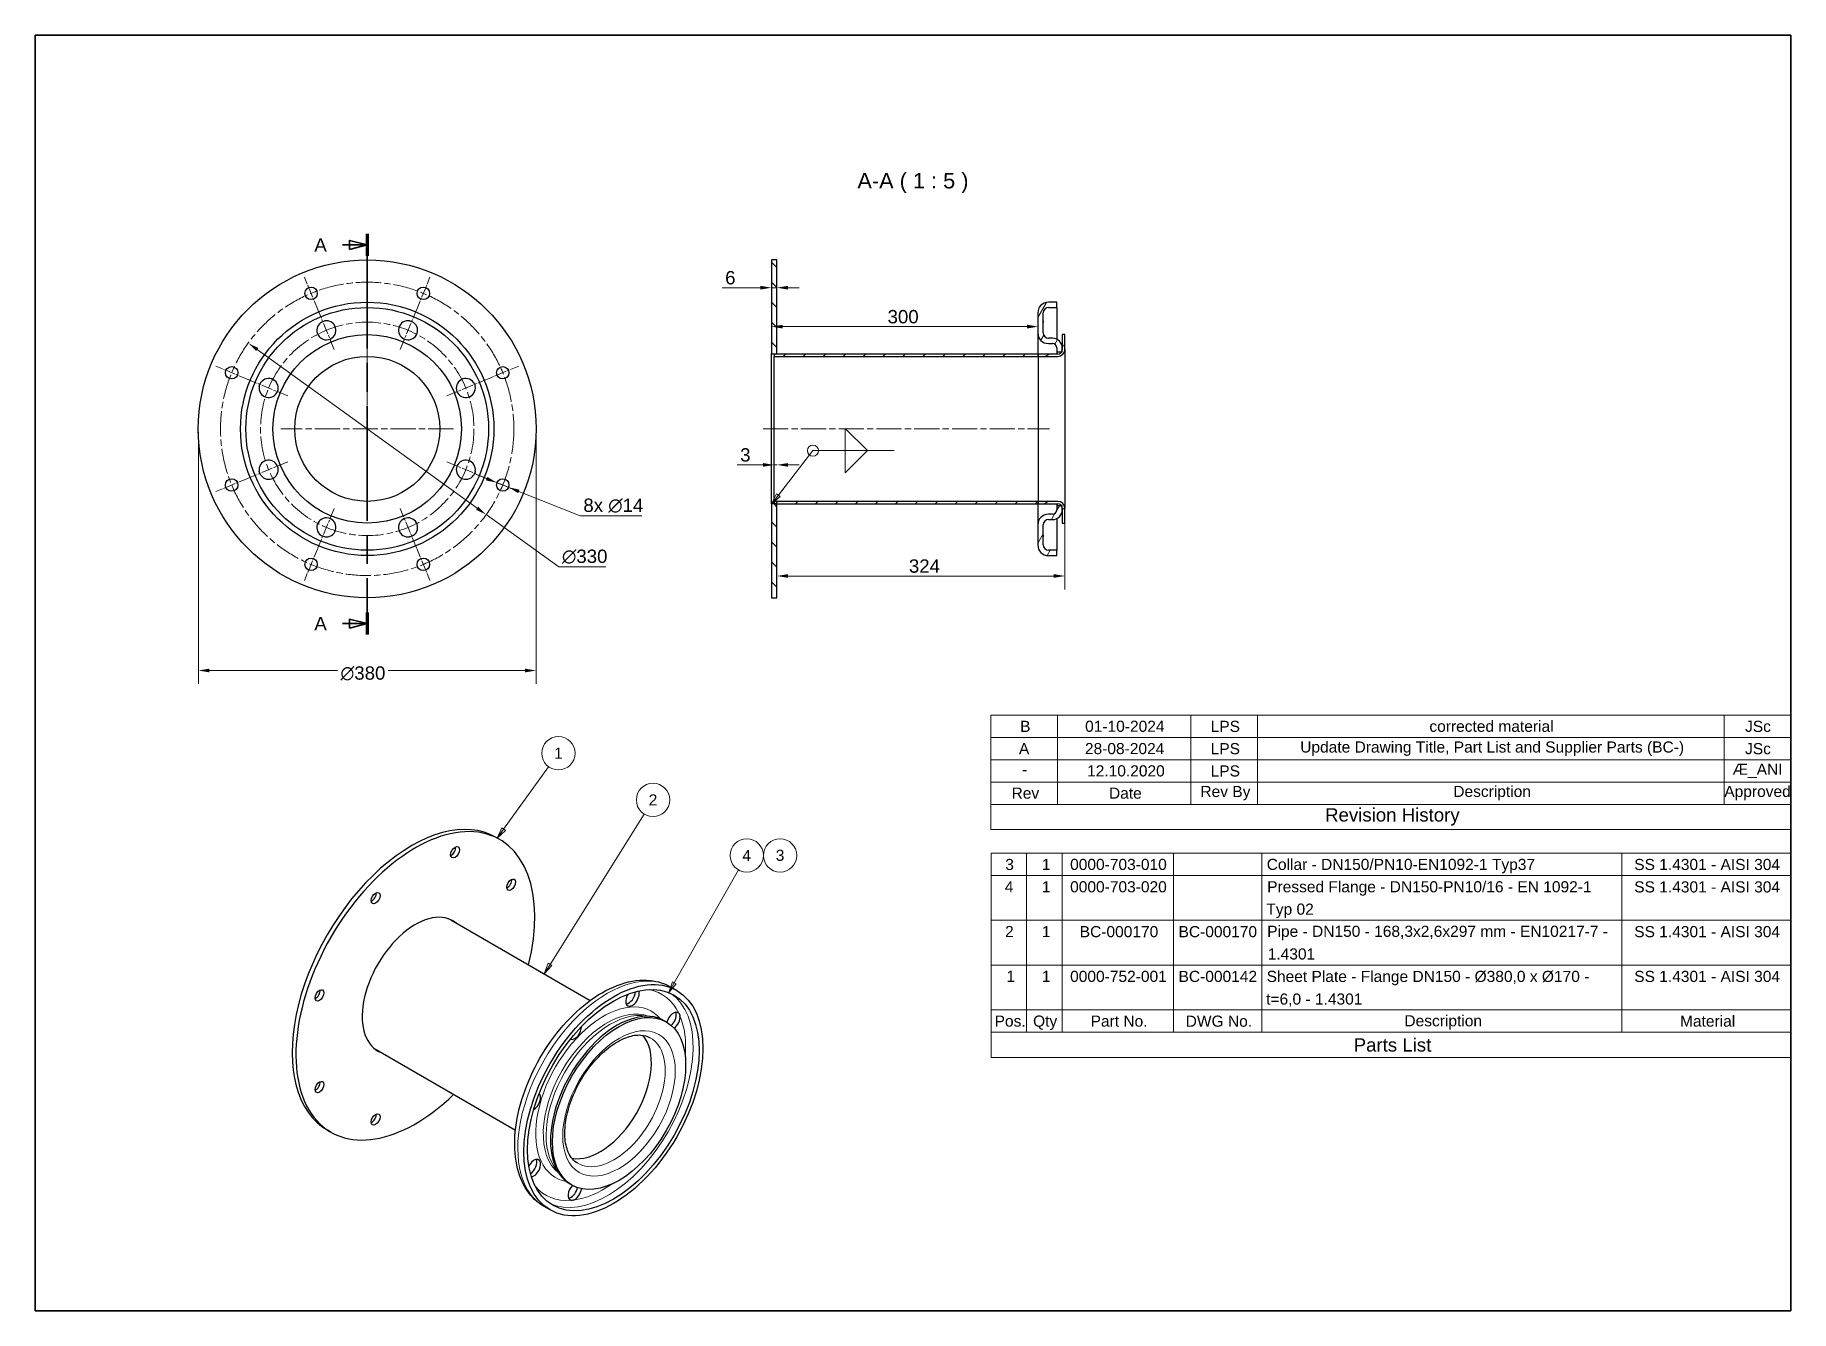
# Model space of a CAD drawing. Header units: millimetres. Extents: x 100 to 2075, y 25 to 1460.
import ezdxf

# ---------------------------------------------------------------- set-up
doc = ezdxf.new("R2010")
doc.units = ezdxf.units.MM
doc.header["$LTSCALE"] = 5
doc.linetypes.add('CHAIN', pattern=[0.3543, 0.2362, -0.0295, 0.0591, -0.0295])
doc.layers.get('0').update_dxf_attribs({"lineweight": 18})
for name, color, linetype, lineweight in [('Border', 7, 'Continuous', 35), ('Center Mark', 7, 'Continuous', 18), ('Centerline', 7, 'Continuous', 18), ('Dimension', 7, 'Continuous', 18), ('Hatch', 7, 'Continuous', 18), ('Section Line', 7, 'CHAIN', 35), ('Symbol', 7, 'Continuous', 18), ('Visible', 7, 'Continuous', 25), ('Visible Narrow', 7, 'Continuous', 18)]:
    doc.layers.add(name, color=color, linetype=linetype, lineweight=lineweight)
doc.styles.add('Label Text', font='arial.ttf')
doc.styles.add('Note Text', font='arial.ttf')
doc.styles.add('Title', font='arial.ttf')
doc.dimstyles.new('Default - Method 2b', dxfattribs={"dimscale": 5, "dimtxt": 3, "dimasz": 2.5, "dimexe": 3, "dimexo": 0.5, "dimgap": 0.7, "dimtad": 0, "dimtoh": 1, "dimdec": 1, "dimrnd": 1e-08, "dimtxsty": 'Title', "dimcen": 0.09, "dimdle": 10, "dimclrd": 256, "dimclre": 256, "dimclrt": 7, "dimadec": 0, "dimazin": 2, "dimtfac": 0.833333, "dimtdec": 1, "dimtmove": 0, "dimatfit": 3, "dimfxl": 1, "dimtolj": 1, "dimlwd": -1, "dimlwe": -1, "dimarcsym": 0})
pattern_1 = [(45, (0, 0), (-11.22532, 11.22532), [])]
pattern_2 = [(135.0002, (0, 0), (-11.22528, -11.22536), [])]
pattern_3 = [(60, (0, 0), (-13.74815, 7.9375), [])]
pattern_4 = [(30, (0, 0), (-7.9375, 13.74815), [])]

msp = doc.modelspace()

# ---------------------------------------------------------------- texts
at = {"layer": 'Symbol', "insert": (1024.956, 1282.293), "char_height": 17.5, "attachment_point": 7, "style": 'Label Text'}
msp.add_mtext('A-A ( 1 : 5 )', dxfattribs=at)

# ---------------------------------------------------------------- blocks, each defined once
blk = doc.blocks.new('Borders A3L')
at = {"layer": 'Border'}
for p, q in [((415, 292), (20, 292)), ((20, 292), (20, 5)), ((415, 5), (415, 292)), ((20, 5), (205, 5)), ((20, 5), (205, 5)), ((20, 5), (415, 5))]:
    blk.add_line(p, q, dxfattribs=at)
blk = doc.blocks.new('2dTransSection0')
at = {"layer": 'Section Line', "linetype": 'Continuous'}
for p, q in [((94.71, 244.8), (90.71, 245.8)), ((90.71, 245.8), (90.71, 243.8)), ((89.14, 244.8), (90.71, 244.8)), ((90.71, 244.8), (94.71, 244.8)), ((90.71, 243.8), (94.71, 244.8)), ((89.14, 159.61), (90.71, 159.61)), ((94.71, 159.61), (90.71, 160.61)), ((90.71, 160.61), (90.71, 158.61)), ((90.71, 159.61), (94.71, 159.61)), ((90.71, 158.61), (94.71, 159.61))]:
    blk.add_line(p, q, dxfattribs=at)
at = {"layer": 'Section Line', "linetype": 'CHAIN', "ltscale": 21.859293}
blk.add_line((94.71, 247.28), (94.71, 157.14), dxfattribs=at)
at = {"layer": 'Section Line', "linetype": 'Continuous', "lineweight": 70}
for p, q in [((94.71, 247.28), (94.71, 242.33)), ((94.71, 162.08), (94.71, 157.14))]:
    blk.add_line(p, q, dxfattribs=at)
at = {"layer": 'Section Line', "linetype": 'Continuous', "flags": 128}
for points in [[(90.71, 243.8), (94.71, 244.8), (90.71, 245.8), (90.71, 243.8)], [(90.71, 158.61), (94.71, 159.61), (90.71, 160.61), (90.71, 158.61)]]:
    blk.add_lwpolyline(points, dxfattribs=at)
at = {"layer": 'Section Line'}
for points in [[(90.71, 243.8), (94.71, 244.8), (90.71, 245.8), (90.71, 243.8)], [(90.71, 158.61), (94.71, 159.61), (90.71, 160.61), (90.71, 158.61)]]:
    blk.add_solid(points, dxfattribs=at)
at = {"layer": 'Section Line', "char_height": 3, "attachment_point": 7, "style": 'Title'}
for insert in [(82.82, 243.3), (82.82, 158.11)]:
    blk.add_mtext('A', dxfattribs=dict(at, insert=insert))
blk = doc.blocks.new('Parts List')
at = {"layer": 'Symbol'}
for p, q in [((415, 107.97), (235.07, 107.97)), ((235.07, 107.97), (235.07, 72.72)), ((243.07, 107.97), (243.07, 72.72)), ((251.07, 107.97), (251.07, 72.72)), ((276.07, 107.97), (276.07, 72.72)), ((296, 107.97), (296, 72.72)), ((377, 107.97), (377, 72.72)), ((415, 107.97), (415, 72.72)), ((415, 102.93), (235.07, 102.93)), ((415, 92.86), (235.07, 92.86)), ((415, 82.79), (235.07, 82.79)), ((415, 72.72), (235.07, 72.72)), ((235.07, 67.68), (235.07, 72.72)), ((243.07, 67.68), (243.07, 72.72)), ((251.07, 67.68), (251.07, 72.72)), ((276.07, 67.68), (276.07, 72.72)), ((296, 67.68), (296, 72.72)), ((377, 67.68), (377, 72.72)), ((415, 67.68), (415, 72.72)), ((235.07, 62), (235.07, 67.68)), ((415, 67.68), (235.07, 67.68)), ((415, 62), (415, 67.68)), ((415, 62), (235.07, 62))]:
    blk.add_line(p, q, dxfattribs=at)
at = {"layer": 'Symbol', "color": 7, "attachment_point": 7}
for s, insert, char_height, style in [('3', (238.26, 104.15), 2.5, 'Note Text'), ('1', (246.5, 104.19), 2.5, 'Note Text'), ('0000-703-010', (252.85, 104.15), 2.5, 'Note Text'), ('Collar - DN150/PN10-EN1092-1 Typ37', (297.08, 103.44), 2.5, 'Note Text'), ('SS 1.4301 - AISI 304', (379.76, 104.14), 2.5, 'Note Text'), ('4', (238.15, 99.16), 2.5, 'Note Text'), ('1', (246.5, 99.16), 2.5, 'Note Text'), ('0000-703-020', (252.85, 99.12), 2.5, 'Note Text'), ('Pressed Flange - DN150-PN10/16 - EN 1092-1 ', (297.18, 98.41), 2.5, 'Note Text'), ('SS 1.4301 - AISI 304', (379.76, 99.1), 2.5, 'Note Text'), ('Typ 02', (296.99, 93.37), 2.5, 'Note Text'), ('2', (238.21, 89.09), 2.5, 'Note Text'), ('1', (246.5, 89.09), 2.5, 'Note Text'), ('BC-000170', (255.01, 89.03), 2.5, 'Note Text'), ('BC-000170', (277.24, 89.03), 2.5, 'Note Text'), ('Pipe - DN150 - 168,3x2,6x297 mm - EN10217-7 - ', (297.18, 88.39), 2.5, 'Note Text'), ('SS 1.4301 - AISI 304', (379.76, 89.03), 2.5, 'Note Text'), ('1.4301', (297.3, 84.01), 2.5, 'Note Text'), ('1', (238.5, 79.02), 2.5, 'Note Text'), ('1', (246.5, 79.02), 2.5, 'Note Text'), ('0000-752-001', (252.85, 78.97), 2.5, 'Note Text'), ('BC-000142', (277.24, 78.96), 2.5, 'Note Text'), ('Sheet Plate - Flange DN150 - Ø380,0 x Ø170 - ', (297.06, 78.24), 2.5, 'Note Text'), ('SS 1.4301 - AISI 304', (379.76, 78.96), 2.5, 'Note Text'), ('t=6,0 - 1.4301', (296.96, 73.44), 2.5, 'Note Text'), ('Pos.', (235.86, 68.91), 2.5, 'Note Text'), ('Qty', (244.51, 68.19), 2.5, 'Note Text'), ('Part No.', (257.45, 68.91), 2.5, 'Note Text'), ('DWG No.', (278.85, 68.89), 2.5, 'Note Text'), ('Description', (328.05, 68.26), 2.5, 'Note Text'), ('Material', (390.06, 68.91), 2.5, 'Note Text'), ('Parts List', (316.64, 63.29), 3, 'Title')]:
    blk.add_mtext(s, dxfattribs=dict(at, insert=insert, char_height=char_height, style=style))
blk = doc.blocks.new('*D20')
at = {"layer": 'Defpoints', "color": 0, "transparency": 16777216}
for p in [(283.6, 1015.8), (663.6, 1015.8), (283.6, 745.3)]:
    blk.add_point(p, dxfattribs=at)
at = {"layer": 'Dimension', "transparency": 16777216}
for p, q in [((283.6, 1013.3), (283.6, 730.3)), ((663.6, 1013.3), (663.6, 730.3)), ((296.1, 745.3), (440, 745.3)), ((651.1, 745.3), (497.2, 745.3))]:
    blk.add_line(p, q, dxfattribs=at)
for points in [[(296.1, 747.4), (296.1, 743.2), (283.6, 745.3)], [(651.1, 747.4), (651.1, 743.2), (663.6, 745.3)]]:
    blk.add_solid(points, dxfattribs=at)
at = {"layer": 'Dimension', "color": 7, "transparency": 16777216, "insert": (443.5, 734), "char_height": 15, "attachment_point": 7, "style": 'Title'}
blk.add_mtext('\\A1;{\\fAIGDT|b0|i0;\\ln}\\fArial|b0|i0;{\\H15.0000;380}', dxfattribs=at)
blk = doc.blocks.new('Welding Symbol Identifier1')
at = {"layer": 'Symbol'}
for p, q in [((207.23, 198.52), (202.23, 203.52)), ((202.23, 203.52), (202.23, 198.52)), ((187.21, 188.5), (194.98, 198.52)), ((194.98, 198.52), (213.23, 198.52)), ((202.23, 198.52), (207.23, 198.52)), ((202.23, 198.52), (207.23, 198.52)), ((207.23, 198.52), (202.23, 193.52)), ((202.23, 193.52), (202.23, 198.52)), ((186.81, 188.8), (185.68, 186.52)), ((187.21, 188.5), (185.68, 186.52)), ((185.68, 186.52), (187.6, 188.19)), ((187.6, 188.19), (186.81, 188.8))]:
    blk.add_line(p, q, dxfattribs=at)
at = {"layer": 'Symbol', "flags": 128}
blk.add_lwpolyline([(186.81, 188.8), (185.68, 186.52), (187.6, 188.19), (186.81, 188.8)], dxfattribs=at)
at = {"layer": 'Symbol'}
blk.add_circle((194.98, 198.52), 1.25, dxfattribs=at)
blk.add_solid([(186.81, 188.8), (185.68, 186.52), (187.6, 188.19), (186.81, 188.8)], dxfattribs=at)
blk = doc.blocks.new('*D22')
at = {"layer": 'Defpoints', "color": 0, "transparency": 16777216}
for p in [(928.4, 1207.1), (934.4, 1207.1), (934.4, 1175.9)]:
    blk.add_point(p, dxfattribs=at)
at = {"layer": 'Dimension', "transparency": 16777216}
for p, q in [((915.9, 1175.9), (872.7, 1175.9)), ((934.4, 1175.9), (928.4, 1175.9)), ((946.9, 1175.9), (959.4, 1175.9))]:
    blk.add_line(p, q, dxfattribs=at)
for points in [[(915.9, 1178), (915.9, 1173.8), (928.4, 1175.9)], [(946.9, 1178), (946.9, 1173.8), (934.4, 1175.9)]]:
    blk.add_solid(points, dxfattribs=at)
at = {"layer": 'Dimension', "color": 7, "transparency": 16777216, "insert": (876.2, 1179.4), "char_height": 15, "attachment_point": 7, "style": 'Title'}
blk.add_mtext('\\A1;6', dxfattribs=at)
blk = doc.blocks.new('*D23')
at = {"layer": 'Defpoints', "color": 0, "transparency": 16777216}
for p in [(928.4, 1207.1), (1228.4, 1132.1), (1228.4, 1098.6)]:
    blk.add_point(p, dxfattribs=at)
at = {"layer": 'Dimension', "transparency": 16777216}
for p, q in [((1228.4, 1101.1), (1228.4, 1147.1)), ((940.9, 1132.1), (1215.9, 1132.1))]:
    blk.add_line(p, q, dxfattribs=at)
for points in [[(940.9, 1134.2), (940.9, 1130), (928.4, 1132.1)], [(1215.9, 1134.2), (1215.9, 1130), (1228.4, 1132.1)]]:
    blk.add_solid(points, dxfattribs=at)
at = {"layer": 'Dimension', "color": 7, "transparency": 16777216, "insert": (1058.9, 1135.6), "char_height": 15, "attachment_point": 7, "style": 'Title'}
blk.add_mtext('\\A1;300', dxfattribs=at)
blk = doc.blocks.new('*D25')
at = {"layer": 'Defpoints', "color": 0, "transparency": 16777216}
for p in [(1258.4, 1123.1), (1258.4, 851.6), (934.4, 827.1)]:
    blk.add_point(p, dxfattribs=at)
at = {"layer": 'Dimension', "transparency": 16777216}
for p, q in [((1258.4, 1120.6), (1258.4, 836.6)), ((934.4, 829.6), (934.4, 866.6)), ((946.9, 851.6), (1245.9, 851.6))]:
    blk.add_line(p, q, dxfattribs=at)
for points in [[(946.9, 853.7), (946.9, 849.6), (934.4, 851.6)], [(1245.9, 853.7), (1245.9, 849.6), (1258.4, 851.6)]]:
    blk.add_solid(points, dxfattribs=at)
at = {"layer": 'Dimension', "color": 7, "transparency": 16777216, "insert": (1082.9, 855.1), "char_height": 15, "attachment_point": 7, "style": 'Title'}
blk.add_mtext('\\A1;324', dxfattribs=at)
blk = doc.blocks.new('*D26')
at = {"layer": 'Defpoints', "color": 0, "transparency": 16777216}
for p in [(934.4, 1087.9), (934.4, 976.6), (931.4, 946.3)]:
    blk.add_point(p, dxfattribs=at)
at = {"layer": 'Dimension', "transparency": 16777216}
for p, q in [((918.9, 976.6), (889.6, 976.6)), ((934.4, 976.6), (931.4, 976.6)), ((946.9, 976.6), (959.4, 976.6))]:
    blk.add_line(p, q, dxfattribs=at)
for points in [[(918.9, 978.6), (918.9, 974.5), (931.4, 976.6)], [(946.9, 978.6), (946.9, 974.5), (934.4, 976.6)]]:
    blk.add_solid(points, dxfattribs=at)
at = {"layer": 'Dimension', "color": 7, "transparency": 16777216, "insert": (893.1, 980.1), "char_height": 15, "attachment_point": 7, "style": 'Title'}
blk.add_mtext('\\A1;3', dxfattribs=at)
blk = doc.blocks.new('Balloon1')
at = {"layer": 'Symbol'}
for p, q in [((125.4, 113.38), (135.53, 127.42)), ((125, 113.67), (123.94, 111.35)), ((125.4, 113.38), (123.94, 111.35)), ((123.94, 111.35), (125.81, 113.09)), ((125.81, 113.09), (125, 113.67))]:
    blk.add_line(p, q, dxfattribs=at)
at = {"layer": 'Symbol', "flags": 128}
blk.add_lwpolyline([(125, 113.67), (123.94, 111.35), (125.81, 113.09), (125, 113.67)], dxfattribs=at)
at = {"layer": 'Symbol'}
blk.add_circle((137.72, 130.45), 3.75, dxfattribs=at)
blk.add_solid([(125, 113.67), (123.94, 111.35), (125.81, 113.09), (125, 113.67)], dxfattribs=at)
at = {"layer": 'Symbol', "insert": (137.72, 130.45), "char_height": 2.5, "attachment_point": 5, "style": 'Note Text'}
blk.add_mtext('1', dxfattribs=at)
blk = doc.blocks.new('Balloon2')
at = {"layer": 'Symbol'}
for p, q in [((135.86, 82.94), (157.03, 116.78)), ((135.43, 83.2), (134.53, 80.82)), ((136.28, 82.67), (135.43, 83.2)), ((135.86, 82.94), (134.53, 80.82)), ((134.53, 80.82), (136.28, 82.67))]:
    blk.add_line(p, q, dxfattribs=at)
at = {"layer": 'Symbol', "flags": 128}
blk.add_lwpolyline([(135.43, 83.2), (134.53, 80.82), (136.28, 82.67), (135.43, 83.2)], dxfattribs=at)
at = {"layer": 'Symbol'}
blk.add_circle((159.01, 119.95), 3.75, dxfattribs=at)
blk.add_solid([(135.43, 83.2), (134.53, 80.82), (136.28, 82.67), (135.43, 83.2)], dxfattribs=at)
at = {"layer": 'Symbol', "insert": (159.01, 119.95), "char_height": 2.5, "attachment_point": 5, "style": 'Note Text'}
blk.add_mtext('2', dxfattribs=at)
blk = doc.blocks.new('Balloon3')
at = {"layer": 'Symbol'}
for p, q in [((163.8, 78.79), (178.24, 104.19)), ((163.36, 79.03), (162.56, 76.61)), ((164.23, 78.54), (163.36, 79.03)), ((163.8, 78.79), (162.56, 76.61)), ((162.56, 76.61), (164.23, 78.54))]:
    blk.add_line(p, q, dxfattribs=at)
at = {"layer": 'Symbol', "flags": 128}
blk.add_lwpolyline([(163.36, 79.03), (162.56, 76.61), (164.23, 78.54), (163.36, 79.03)], dxfattribs=at)
at = {"layer": 'Symbol'}
for centre in [(180.09, 107.45), (187.59, 107.45)]:
    blk.add_circle(centre, 3.75, dxfattribs=at)
blk.add_solid([(163.36, 79.03), (162.56, 76.61), (164.23, 78.54), (163.36, 79.03)], dxfattribs=at)
at = {"layer": 'Symbol', "char_height": 2.5, "attachment_point": 5, "style": 'Note Text'}
for s, insert in [('4', (180.09, 107.45)), ('3', (187.59, 107.47))]:
    blk.add_mtext(s, dxfattribs=dict(at, insert=insert))
blk = doc.blocks.new('Revision History')
at = {"layer": 'Symbol'}
for p, q in [((235, 139.01), (415, 139.01)), ((235, 139.01), (235, 123.96)), ((250, 139.01), (250, 123.96)), ((280, 139.01), (280, 123.96)), ((295, 139.01), (295, 123.96)), ((400, 139.01), (400, 123.96)), ((415, 139.01), (415, 123.96)), ((235, 133.99), (415, 133.99)), ((235, 128.98), (415, 128.98)), ((235, 123.96), (415, 123.96)), ((235, 118.95), (235, 123.96)), ((250, 118.95), (250, 123.96)), ((280, 118.95), (280, 123.96)), ((295, 118.95), (295, 123.96)), ((400, 118.95), (400, 123.96)), ((415, 118.95), (415, 123.96)), ((235, 113.29), (235, 118.95)), ((235, 118.95), (415, 118.95)), ((415, 113.29), (415, 118.95)), ((235, 113.29), (415, 113.29))]:
    blk.add_line(p, q, dxfattribs=at)
at = {"layer": 'Symbol', "color": 7, "attachment_point": 7}
for s, insert, char_height, style in [('B', (241.6, 135.25), 2.5, 'Note Text'), ('01-10-2024', (256.22, 135.23), 2.5, 'Note Text'), ('LPS', (284.47, 135.21), 2.5, 'Note Text'), ('corrected material', (333.67, 135.23), 2.5, 'Note Text'), ('JSc', (404.69, 135.21), 2.5, 'Note Text'), ('A', (241.33, 130.24), 2.5, 'Note Text'), ('28-08-2024', (256.18, 130.21), 2.5, 'Note Text'), ('LPS', (284.47, 130.19), 2.5, 'Note Text'), ('Update Drawing Title, Part List and Supplier Parts (BC-)', (304.61, 129.85), 2.5, 'Note Text'), ('JSc', (404.69, 130.19), 2.5, 'Note Text'), ('-', (242.03, 125.57), 2.5, 'Note Text'), ('12.10.2020', (256.66, 125.2), 2.5, 'Note Text'), ('LPS', (284.47, 125.18), 2.5, 'Note Text'), ('Æ_ANI', (401.87, 124.87), 2.5, 'Note Text'), ('Rev', (239.68, 120.19), 2.5, 'Note Text'), ('Date', (261.59, 120.19), 2.5, 'Note Text'), ('Rev By', (282.16, 119.84), 2.5, 'Note Text'), ('Description', (339.05, 119.86), 2.5, 'Note Text'), ('Approved', (400.02, 119.86), 2.5, 'Note Text'), ('Revision History', (310.21, 114.18), 3, 'Title')]:
    blk.add_mtext(s, dxfattribs=dict(at, insert=insert, char_height=char_height, style=style))
blk = doc.blocks.new('*D31')
at = {"layer": 'Defpoints', "color": 0, "transparency": 16777216}
for p in [(339.7, 1113.6), (607.4, 920.6)]:
    blk.add_point(p, dxfattribs=at)
at = {"layer": 'Dimension', "transparency": 16777216}
for p, q in [((349.9, 1106.3), (597.3, 927.9)), ((607.4, 920.6), (689.1, 861.8)), ((689.1, 861.8), (742, 861.8))]:
    blk.add_line(p, q, dxfattribs=at)
for points in [[(351.1, 1108), (348.6, 1104.6), (339.7, 1113.6)], [(598.5, 929.6), (596.1, 926.2), (607.4, 920.6)]]:
    blk.add_solid(points, dxfattribs=at)
at = {"layer": 'Dimension', "color": 7, "transparency": 16777216, "insert": (692.6, 865.3), "char_height": 15, "attachment_point": 7, "style": 'Title'}
blk.add_mtext('\\A1;∅330', dxfattribs=at)
blk = doc.blocks.new('*D32')
at = {"layer": 'Defpoints', "color": 0, "transparency": 16777216}
for p in [(619.5, 956.5), (632.5, 951.4)]:
    blk.add_point(p, dxfattribs=at)
at = {"layer": 'Dimension', "transparency": 16777216}
for p, q in [((607.9, 961.2), (596.3, 965.8)), ((619.5, 956.5), (632.5, 951.4)), ((644.1, 946.7), (713.2, 919.2)), ((713.2, 919.2), (782.4, 919.2))]:
    blk.add_line(p, q, dxfattribs=at)
for points in [[(608.7, 963.1), (607.1, 959.2), (619.5, 956.5)], [(644.9, 948.7), (643.4, 944.8), (632.5, 951.4)]]:
    blk.add_solid(points, dxfattribs=at)
at = {"layer": 'Dimension', "color": 7, "transparency": 16777216, "insert": (716.7, 922.7), "char_height": 15, "attachment_point": 7, "style": 'Title'}
blk.add_mtext('\\A1;\\fArial|b0|i0;{\\H15.0000;8x ∅14}', dxfattribs=at)

# ---------------------------------------------------------------- dimensions: what is measured, and where the dimension line sits
at = {"layer": 'Dimension'}
for base, p1, p2, override, picture, middle in [((934.391, 1175.868), (928.391, 1207.099), (934.391, 1207.099), {"dimgap": 0.7, "dimtad": 1, "dimtoh": 0, "dimdec": 1, "dimse1": 1, "dimse2": 1, "dimtol": 0, "dimlim": 0, "dimtp": 0, "dimtm": 0, "dimtdec": 1, "dimtofl": 1, "dimatfit": 1}, '*D22', (881.182, 1175.868)), ((1228.391, 1132.099), (928.391, 1207.099), (1228.391, 1098.649), {"dimgap": 0.7, "dimtad": 1, "dimtoh": 0, "dimdec": 1, "dimse1": 1, "dimtol": 0, "dimlim": 0, "dimtp": 0, "dimtm": 0, "dimtdec": 1, "dimtofl": 0, "dimatfit": 1}, '*D23', (1075.391, 1132.099)), ((1258.391, 851.649), (934.391, 827.099), (1258.391, 1123.099), {"dimgap": 0.7, "dimtad": 1, "dimtoh": 0, "dimdec": 1, "dimtol": 0, "dimlim": 0, "dimtp": 0, "dimtm": 0, "dimtdec": 1, "dimtofl": 0, "dimatfit": 1}, '*D25', (1099.391, 851.649)), ((934.391, 976.566), (931.391, 946.332), (934.391, 1087.866), {"dimgap": 0.7, "dimtad": 1, "dimtoh": 0, "dimdec": 1, "dimse1": 1, "dimse2": 1, "dimtol": 0, "dimlim": 0, "dimtp": 0, "dimtm": 0, "dimtdec": 1, "dimtofl": 1, "dimatfit": 1}, '*D26', (897.98, 976.566))]:
    dim = msp.add_linear_dim(base=base, p1=p1, p2=p2, angle=180, dimstyle='Default - Method 2b', override=override, dxfattribs=at)
    dim.commit()
    dim.dimension.update_dxf_attribs({"geometry": picture, "text_midpoint": middle, "dimtype": 160})
dim = msp.add_diameter_dim_2p(p1=(339.718, 1113.577), p2=(607.426, 920.62), dimstyle='Default - Method 2b', override={"dimgap": 0.7, "dimtad": 1, "dimtih": 1, "dimdec": 1, "dimlfac": 1, "dimtol": 0, "dimlim": 0, "dimtp": 0, "dimtm": 0, "dimtdec": 1, "dimatfit": 2}, dxfattribs=at)
dim.commit()
dim.dimension.update_dxf_attribs({"geometry": '*D31', "text_midpoint": (717.284, 861.768), "dimtype": 163})
dim = msp.add_linear_dim(base=(283.572, 745.323), p1=(663.572, 1015.849), p2=(283.572, 1015.849), angle=180, text='{\\fAIGDT|b0|i0;\\ln}\\fArial|b0|i0;{\\H15.0000;<>}', dimstyle='Default - Method 2b', override={"dimgap": 0.7, "dimtih": 1, "dimdec": 1, "dimtol": 0, "dimlim": 0, "dimtp": 0, "dimtm": 0, "dimtdec": 1, "dimtofl": 0, "dimatfit": 1}, dxfattribs=at)
dim.commit()
dim.dimension.update_dxf_attribs({"geometry": '*D20', "text_midpoint": (468.571, 745.323), "dimtype": 160})
dim = msp.add_diameter_dim_2p(p1=(619.51, 956.548), p2=(632.515, 951.364), text='\\fArial|b0|i0;{\\H15.0000;8x <>}', dimstyle='Default - Method 2b', override={"dimgap": 0.7, "dimtad": 1, "dimtih": 1, "dimdec": 1, "dimlfac": 1, "dimtol": 0, "dimlim": 0, "dimtp": 0, "dimtm": 0, "dimtdec": 1, "dimatfit": 2}, dxfattribs=at)
dim.commit()
dim.dimension.update_dxf_attribs({"geometry": '*D32', "text_midpoint": (749.554, 919.195), "dimtype": 163})

# ---------------------------------------------------------------- hatches: boundary and pattern name
at = {"layer": 'Hatch'}
h = msp.add_hatch(dxfattribs=at)
h.set_pattern_fill('ANSI31', color=256, scale=127, angle=90.00021, style=0)
h.set_pattern_definition(pattern_2)
h.paths.add_polyline_path([(928.391, 1101.599), (934.391, 1101.599), (934.391, 1207.099), (928.391, 1207.099)])
h = msp.add_hatch(dxfattribs=at)
h.set_pattern_fill('ANSI31', color=256, scale=127, angle=14.999978, style=0)
h.set_pattern_definition(pattern_3)
edge = h.paths.add_edge_path()
edge.add_ellipse((1244.391, 1108.099), major_axis=(0, 11), ratio=1, start_angle=270, end_angle=360)
edge.add_line((1244.391, 1119.099), (1239.891, 1119.099))
edge.add_ellipse((1239.891, 1125.099), major_axis=(-6, 0), ratio=1, start_angle=0, end_angle=90, ccw=False)
edge.add_line((1233.891, 1125.099), (1233.891, 1147.599))
edge.add_ellipse((1239.891, 1147.599), major_axis=(0, 6), ratio=1, start_angle=0, end_angle=90, ccw=False)
edge.add_line((1239.891, 1153.599), (1249.391, 1153.599))
edge.add_line((1249.391, 1153.599), (1249.391, 1159.599))
edge.add_line((1249.391, 1159.599), (1239.891, 1159.599))
edge.add_ellipse((1239.891, 1147.599), major_axis=(-12, 0), ratio=1, start_angle=270, end_angle=360)
edge.add_line((1227.891, 1147.599), (1227.891, 1125.099))
edge.add_ellipse((1239.891, 1125.099), major_axis=(0, -12), ratio=1, start_angle=270, end_angle=360)
edge.add_line((1239.891, 1113.099), (1244.391, 1113.099))
edge.add_ellipse((1244.391, 1108.099), major_axis=(5, 0), ratio=1, start_angle=0, end_angle=90, ccw=False)
edge.add_line((1249.391, 1108.099), (1249.391, 1103.599))
edge.add_line((1249.391, 1103.599), (1254.631, 1103.599))
edge.add_line((1254.631, 1103.599), (1255.391, 1103.599))
edge.add_line((1255.391, 1103.599), (1255.391, 1106.249))
edge.add_line((1255.391, 1106.249), (1255.391, 1108.099))
h = msp.add_hatch(dxfattribs=at)
h.set_pattern_fill('ANSI31', color=256, scale=127, angle=-14.999978, style=0)
h.set_pattern_definition(pattern_4)
edge = h.paths.add_edge_path()
edge.add_ellipse((1250.391, 1106.249), major_axis=(0, -5), ratio=1, start_angle=57.994545, end_angle=90)
edge.add_line((1255.391, 1106.249), (1255.391, 1108.099))
edge.add_line((1255.391, 1108.099), (1255.391, 1123.099))
edge.add_line((1255.391, 1123.099), (1258.391, 1123.099))
edge.add_line((1258.391, 1123.099), (1258.391, 1106.649))
edge.add_ellipse((1250.391, 1106.649), major_axis=(8, 0), ratio=1, start_angle=270, end_angle=360, ccw=False)
edge.add_line((1250.391, 1098.649), (1228.391, 1098.649))
edge.add_line((1228.391, 1098.649), (1228.391, 1101.249))
edge.add_line((1228.391, 1101.249), (1250.391, 1101.249))
edge.add_ellipse((1250.391, 1106.249), major_axis=(-2.65, -4.24), ratio=1, start_angle=32.005455, end_angle=90)
h = msp.add_hatch(dxfattribs=at)
h.set_pattern_fill('ANSI31', color=256, scale=127, style=0)
h.set_pattern_definition(pattern_1)
h.paths.add_polyline_path([(931.391, 1098.649), (1228.391, 1098.649), (1228.391, 1101.249), (931.391, 1101.249)])
h = msp.add_hatch(dxfattribs=at)
h.set_pattern_fill('ANSI31', color=256, scale=127, angle=90.00021, style=0)
h.set_pattern_definition(pattern_2)
h.paths.add_polyline_path([(934.391, 932.599), (928.391, 932.599), (928.391, 827.099), (934.391, 827.099)])
h = msp.add_hatch(dxfattribs=at)
h.set_pattern_fill('ANSI31', color=256, scale=127, style=0)
h.set_pattern_definition(pattern_1)
h.paths.add_polyline_path([(1228.391, 935.549), (931.391, 935.549), (931.391, 932.949), (1228.391, 932.949)])
h = msp.add_hatch(dxfattribs=at)
h.set_pattern_fill('ANSI31', color=256, scale=127, angle=14.999978, style=0)
h.set_pattern_definition(pattern_3)
edge = h.paths.add_edge_path()
edge.add_ellipse((1244.391, 926.099), major_axis=(11, 0), ratio=1, start_angle=270, end_angle=360)
edge.add_line((1255.391, 926.099), (1255.391, 927.949))
edge.add_line((1255.391, 927.949), (1255.391, 930.599))
edge.add_line((1255.391, 930.599), (1254.631, 930.599))
edge.add_line((1254.631, 930.599), (1249.391, 930.599))
edge.add_line((1249.391, 930.599), (1249.391, 926.099))
edge.add_ellipse((1244.391, 926.099), major_axis=(0, -5), ratio=1, start_angle=0, end_angle=90, ccw=False)
edge.add_line((1244.391, 921.099), (1239.891, 921.099))
edge.add_ellipse((1239.891, 909.099), major_axis=(-12, 0), ratio=1, start_angle=270, end_angle=360)
edge.add_line((1227.891, 909.099), (1227.891, 886.599))
edge.add_ellipse((1239.891, 886.599), major_axis=(0, -12), ratio=1, start_angle=270, end_angle=360)
edge.add_line((1239.891, 874.599), (1249.391, 874.599))
edge.add_line((1249.391, 874.599), (1249.391, 880.599))
edge.add_line((1249.391, 880.599), (1239.891, 880.599))
edge.add_ellipse((1239.891, 886.599), major_axis=(-6, 0), ratio=1, start_angle=0, end_angle=90, ccw=False)
edge.add_line((1233.891, 886.599), (1233.891, 909.099))
edge.add_ellipse((1239.891, 909.099), major_axis=(0, 6), ratio=1, start_angle=0, end_angle=90, ccw=False)
edge.add_line((1239.891, 915.099), (1244.391, 915.099))
h = msp.add_hatch(dxfattribs=at)
h.set_pattern_fill('ANSI31', color=256, scale=127, angle=-14.999978, style=0)
h.set_pattern_definition(pattern_4)
edge = h.paths.add_edge_path()
edge.add_ellipse((1250.391, 927.949), major_axis=(5, 0), ratio=1, start_angle=32.005455, end_angle=90)
edge.add_line((1250.391, 932.949), (1228.391, 932.949))
edge.add_line((1228.391, 932.949), (1228.391, 935.549))
edge.add_line((1228.391, 935.549), (1250.391, 935.549))
edge.add_ellipse((1250.391, 927.549), major_axis=(0, 8), ratio=1, start_angle=270, end_angle=360, ccw=False)
edge.add_line((1258.391, 927.549), (1258.391, 911.099))
edge.add_line((1258.391, 911.099), (1255.391, 911.099))
edge.add_line((1255.391, 911.099), (1255.391, 926.099))
edge.add_line((1255.391, 926.099), (1255.391, 927.949))
edge.add_ellipse((1250.391, 927.949), major_axis=(2.65, -4.24), ratio=1, start_angle=57.994545, end_angle=90)

# ---------------------------------------------------------------- linework, layer by layer
at = {"layer": 'Center Mark', "linetype": 'CHAIN', "ltscale": 8.667317}
for p, q in [((417.892, 1151.523), (402.967, 1187.555)), ((529.253, 1151.523), (544.177, 1187.555)), ((339.148, 1072.779), (303.116, 1087.704)), ((644.028, 1087.704), (607.997, 1072.779)), ((339.148, 961.418), (303.116, 946.494)), ((607.997, 961.418), (644.028, 946.494)), ((417.892, 882.674), (402.967, 846.643)), ((529.253, 882.674), (544.177, 846.643))]:
    msp.add_line(p, q, dxfattribs=at)
at = {"layer": 'Center Mark', "linetype": 'CHAIN', "ltscale": 10.723052}
for p, q in [((436.548, 1106.484), (418.083, 1151.061)), ((510.597, 1106.484), (529.061, 1151.061)), ((384.187, 1054.123), (339.61, 1072.588)), ((562.958, 1054.123), (607.535, 1072.588)), ((384.187, 980.074), (339.61, 961.61)), ((562.958, 980.074), (607.535, 961.61)), ((436.548, 927.713), (418.083, 883.136)), ((529.061, 883.136), (510.597, 927.713))]:
    msp.add_line(p, q, dxfattribs=at)
at = {"layer": 'Center Mark', "linetype": 'CHAIN', "ltscale": 23.990969}
for p, q in [((473.572, 1114.099), (473.572, 920.099)), ((570.572, 1017.099), (376.572, 1017.099))]:
    msp.add_line(p, q, dxfattribs=at)
at = {"layer": 'Centerline', "linetype": 'CHAIN', "ltscale": 23.990969}
msp.add_line((918.891, 1017.099), (1240.891, 1017.099), dxfattribs=at)
for radius in [165, 120]:
    msp.add_circle((473.572, 1017.099), radius, dxfattribs=at)
at = {"layer": 'Visible'}
for p, q in [((934.391, 1207.099), (928.391, 1207.099)), ((928.391, 1207.099), (928.391, 1101.599)), ((934.391, 1101.599), (934.391, 1207.099)), ((1227.891, 1147.599), (1227.891, 1125.099)), ((1233.891, 1125.099), (1233.891, 1147.599)), ((1249.391, 1159.599), (1239.891, 1159.599)), ((1239.891, 1153.599), (1249.391, 1153.599)), ((1249.391, 1153.599), (1249.391, 1159.599)), ((1249.391, 1153.599), (1249.391, 1117.897)), ((1227.891, 1125.099), (1227.891, 1101.249)), ((1244.391, 1119.099), (1239.891, 1119.099)), ((1239.891, 1113.099), (1244.391, 1113.099)), ((1249.391, 1108.099), (1249.391, 1103.599)), ((1258.391, 1123.099), (1255.391, 1123.099)), ((1255.391, 1123.099), (1255.391, 1106.249)), ((1255.391, 1103.599), (1255.391, 1108.099)), ((1258.391, 1106.649), (1258.391, 1123.099)), ((1258.391, 1106.649), (1258.391, 927.549)), ((928.391, 1101.599), (934.391, 1101.599)), ((928.391, 932.599), (928.391, 1101.599)), ((1228.391, 1101.249), (931.391, 1101.249)), ((931.391, 1101.249), (931.391, 1098.649)), ((931.391, 1098.649), (1228.391, 1098.649)), ((931.391, 935.549), (931.391, 1098.649)), ((934.391, 1101.599), (934.391, 1101.249)), ((1250.391, 1101.249), (1228.391, 1101.249)), ((1228.391, 1101.249), (1228.391, 1098.649)), ((1228.391, 1098.649), (1228.391, 1101.249)), ((1228.391, 1098.649), (1250.391, 1098.649)), ((1228.391, 1098.649), (1228.391, 935.549)), ((1228.391, 1098.649), (1228.391, 935.549)), ((1249.391, 1103.599), (1255.391, 1103.599)), ((1249.391, 1103.599), (1249.391, 1101.249)), ((934.391, 932.599), (928.391, 932.599)), ((928.391, 932.599), (928.391, 827.099)), ((1228.391, 935.549), (931.391, 935.549)), ((931.391, 935.549), (931.391, 932.949)), ((931.391, 932.949), (1228.391, 932.949)), ((934.391, 932.949), (934.391, 932.599)), ((934.391, 827.099), (934.391, 932.599)), ((1227.891, 932.949), (1227.891, 909.099)), ((1250.391, 935.549), (1228.391, 935.549)), ((1228.391, 935.549), (1228.391, 932.949)), ((1228.391, 932.949), (1228.391, 935.549)), ((1228.391, 932.949), (1250.391, 932.949)), ((1249.391, 932.949), (1249.391, 930.599)), ((1255.391, 930.599), (1249.391, 930.599)), ((1249.391, 930.599), (1249.391, 926.099)), ((1255.391, 926.099), (1255.391, 930.599)), ((1227.891, 909.099), (1227.891, 886.599)), ((1233.891, 886.599), (1233.891, 909.099)), ((1244.391, 921.099), (1239.891, 921.099)), ((1239.891, 915.099), (1244.391, 915.099)), ((1249.391, 916.301), (1249.391, 880.599)), ((1255.391, 927.949), (1255.391, 911.099)), ((1255.391, 911.099), (1258.391, 911.099)), ((1258.391, 911.099), (1258.391, 927.549)), ((1249.391, 880.599), (1239.891, 880.599)), ((1239.891, 874.599), (1249.391, 874.599)), ((1249.391, 874.599), (1249.391, 880.599)), ((928.391, 827.099), (934.391, 827.099)), ((622.704, 555.147), (618.461, 557.597)), ((567.657, 464.703), (724.473, 374.166)), ((821.692, 385.413), (814.975, 389.291)), ((809.806, 350.129), (807.685, 351.353)), ((483.507, 318.951), (640.323, 228.414)), ((432.704, 226.058), (428.461, 228.507)), ((703.806, 166.531), (701.685, 167.756)), ((679.192, 138.596), (672.475, 142.474))]:
    msp.add_line(p, q, dxfattribs=at)
for centre, radius in [((473.572, 1017.099), 190), ((410.43, 1169.539), 7), ((536.715, 1169.539), 7), ((473.572, 1017.099), 142.5), ((473.572, 1017.099), 136.5), ((473.572, 1017.099), 106), ((321.132, 1080.242), 7), ((473.572, 1017.099), 81.55), ((626.012, 1080.242), 7), ((321.132, 953.956), 7), ((626.012, 953.956), 7), ((410.43, 864.659), 7), ((536.715, 864.659), 7)]:
    msp.add_circle(centre, radius, dxfattribs=at)
for centre, radius, start, end in [((1239.891, 1147.599), 12, 90, 180), ((1239.891, 1147.599), 6, 90, 180), ((427.65, 1127.964), 10.75, 125.41952, 99.58048), ((519.494, 1127.964), 10.75, 80.41952, 54.58048), ((1239.891, 1125.099), 12, 180, 270), ((1239.891, 1125.099), 6, 180, 270), ((1244.391, 1108.099), 11, 0, 90), ((1244.391, 1108.099), 5, 0, 90), ((1250.391, 1106.649), 8, 270, 0), ((1250.391, 1106.249), 5, 270, 0), ((362.707, 1063.021), 10.75, 170.41952, 144.58048), ((584.438, 1063.021), 10.75, 35.41952, 9.58048), ((362.707, 971.177), 10.75, 215.41952, 189.58048), ((584.438, 971.177), 10.75, 350.41952, 324.58048), ((1250.391, 927.549), 8, 0, 90), ((1250.391, 927.949), 5, 0, 90), ((427.65, 906.233), 10.75, 260.41952, 234.58048), ((519.494, 906.233), 10.75, 305.41952, 279.58048), ((1239.891, 909.099), 12, 90, 180), ((1239.891, 909.099), 6, 90, 180), ((1244.391, 926.099), 11, 270, 0), ((1244.391, 926.099), 5, 270, 0), ((1239.891, 886.599), 12, 180, 270), ((1239.891, 886.599), 6, 180, 270)]:
    msp.add_arc(centre, radius, start, end, dxfattribs=at)
for centre, major_axis, start_param, end_param in [((523.461, 393.052), (-95, -164.545), 3.14159265, 6.28318531), ((527.704, 390.602), (95, 164.545), 5.17121375, 10.53674951), ((568.11, 543.297), (3.5, 6.062), 3.79273011, 5.63204785), ((478.812, 491.741), (3.5, 6.062), 3.79273011, 5.63204785), ((631.252, 506.841), (3.5, 6.062), 3.79273011, 5.63204785), ((527.704, 390.602), (-42.25, -73.179), 3.0505446, 6.37423336), ((525.582, 391.827), (42.075, 72.876), 0, 0.05749022), ((523.461, 393.052), (42.25, 73.179), 6.19213725, 6.23295542), ((415.67, 382.374), (3.5, 6.062), 3.79273011, 5.63204785), ((771.954, 377.601), (-5.375, -9.31), 4.6418687, 9.02279759), ((767.711, 380.051), (5.375, 9.31), 3.54729506, 5.45386668), ((754.685, 259.555), (-53, -91.799), 3.14159265, 6.28318531), ((817.876, 351.088), (5.375, 9.31), 6.11597439, 8.32508436), ((813.633, 353.537), (5.375, 9.31), 4.17025315, 5.66499806), ((817.876, 351.088), (-5.375, -9.31), 0.89701278, 2.5234054), ((707.01, 340.106), (-5.375, -9.31), 0.08430971, 2.39136364), ((525.582, 391.827), (-42.075, -72.876), 6.22569509, 6.28318531), ((523.461, 393.052), (-42.25, -73.179), 0.05022988, 0.09104806), ((735.593, 270.577), (40.775, 70.624), 3.34383445, 6.08094351), ((735.593, 270.577), (40.775, 70.624), 3.34383445, 6.08094351), ((415.67, 279.263), (3.5, 6.062), 3.79273011, 5.63204785), ((661.088, 260.567), (5.375, 9.31), 3.89182167, 6.19887559), ((478.812, 242.807), (3.5, 6.062), 3.79273011, 5.63204785), ((661.088, 185.576), (5.375, 9.31), 3.54357303, 7.92450191), ((656.846, 188.026), (5.375, 9.31), 3.97091128, 5.8774829), ((707.01, 159.063), (-5.375, -9.31), 4.24128626, 6.45039622), ((702.768, 161.513), (5.375, 9.31), 3.7597799, 5.25452481), ((707.01, 159.063), (-5.375, -9.31), 0.61818725, 2.24457987)]:
    msp.add_ellipse(centre, major_axis=major_axis, ratio=0.57735027, start_param=start_param, end_param=end_param, dxfattribs=at)
for centre, major_axis in [((572.352, 540.847), (-3.5, -6.062)), ((483.055, 489.291), (-3.5, -6.062)), ((635.495, 504.392), (-3.5, -6.062)), ((750.442, 262.004), (-71.25, -123.409)), ((750.442, 262.004), (-68.25, -118.212)), ((419.912, 379.925), (3.5, 6.062)), ((756.806, 258.33), (-53, -91.799)), ((419.912, 276.813), (3.5, 6.062)), ((483.055, 240.358), (3.5, 6.062))]:
    msp.add_ellipse(centre, major_axis=major_axis, ratio=0.57735027, dxfattribs=at)
for points, knots in [([(421.42, 1136.725), (421.482, 1136.769), (421.545, 1136.813), (421.957, 1137.093), (422.32, 1137.309), (422.849, 1137.584), (423.006, 1137.661), (423.229, 1137.764), (423.295, 1137.793), (423.393, 1137.836), (423.427, 1137.85), (423.482, 1137.873), (423.504, 1137.883), (423.546, 1137.9), (423.566, 1137.908), (423.614, 1137.928), (423.642, 1137.939), (423.729, 1137.974), (423.79, 1137.998), (424.338, 1138.205), (424.838, 1138.353), (425.518, 1138.502), (425.689, 1138.535), (425.861, 1138.564)], [-0.60108386, -0.60108386, -0.60108386, -0.60108386, -0.578154054, -0.578154054, -0.451717396, -0.451717396, -0.399371515, -0.399371515, -0.377987408, -0.377987408, -0.367055243, -0.367055243, -0.360010085, -0.360010085, -0.3533864, -0.3533864, -0.34454389, -0.34454389, -0.325040186, -0.325040186, -0.168889454, -0.168889454, -0.116515948, -0.116515948, -0.116515948, -0.116515948]), ([(521.283, 1138.564), (521.359, 1138.552), (521.434, 1138.538), (521.923, 1138.445), (522.333, 1138.341), (522.901, 1138.162), (523.067, 1138.105), (523.297, 1138.019), (523.364, 1137.994), (523.464, 1137.955), (523.498, 1137.941), (523.554, 1137.918), (523.576, 1137.91), (523.618, 1137.892), (523.638, 1137.884), (523.686, 1137.864), (523.713, 1137.852), (523.8, 1137.815), (523.859, 1137.789), (524.393, 1137.547), (524.852, 1137.299), (525.438, 1136.924), (525.582, 1136.826), (525.725, 1136.725)], [-0.60108386, -0.60108386, -0.60108386, -0.60108386, -0.578154054, -0.578154054, -0.451717396, -0.451717396, -0.399371515, -0.399371515, -0.377987408, -0.377987408, -0.367055243, -0.367055243, -0.360010085, -0.360010085, -0.3533864, -0.3533864, -0.34454389, -0.34454389, -0.325040186, -0.325040186, -0.168889454, -0.168889454, -0.116515948, -0.116515948, -0.116515948, -0.116515948]), ([(1233.891, 1138.564), (1233.891, 1138.552), (1233.892, 1138.538), (1233.892, 1138.445), (1233.894, 1138.341), (1233.896, 1138.162), (1233.896, 1138.105), (1233.897, 1138.019), (1233.897, 1137.994), (1233.897, 1137.955), (1233.897, 1137.941), (1233.897, 1137.918), (1233.897, 1137.91), (1233.897, 1137.892), (1233.897, 1137.884), (1233.897, 1137.864), (1233.897, 1137.852), (1233.897, 1137.815), (1233.897, 1137.789), (1233.896, 1137.547), (1233.894, 1137.299), (1233.892, 1136.924), (1233.891, 1136.826), (1233.891, 1136.725)], [-0.60108386, -0.60108386, -0.60108386, -0.60108386, -0.578154054, -0.578154054, -0.451717396, -0.451717396, -0.399371515, -0.399371515, -0.377987408, -0.377987408, -0.367055243, -0.367055243, -0.360010085, -0.360010085, -0.3533864, -0.3533864, -0.34454389, -0.34454389, -0.325040186, -0.325040186, -0.168889454, -0.168889454, -0.116515948, -0.116515948, -0.116515948, -0.116515948]), ([(352.107, 1064.81), (352.119, 1064.885), (352.133, 1064.961), (352.226, 1065.45), (352.33, 1065.859), (352.509, 1066.428), (352.566, 1066.593), (352.652, 1066.824), (352.677, 1066.891), (352.717, 1066.991), (352.73, 1067.025), (352.753, 1067.08), (352.762, 1067.102), (352.779, 1067.144), (352.787, 1067.165), (352.807, 1067.212), (352.819, 1067.239), (352.856, 1067.326), (352.883, 1067.386), (353.124, 1067.92), (353.372, 1068.378), (353.747, 1068.964), (353.845, 1069.109), (353.946, 1069.251)], [-0.60108386, -0.60108386, -0.60108386, -0.60108386, -0.578154054, -0.578154054, -0.451717396, -0.451717396, -0.399371515, -0.399371515, -0.377987408, -0.377987408, -0.367055243, -0.367055243, -0.360010085, -0.360010085, -0.3533864, -0.3533864, -0.34454389, -0.34454389, -0.325040186, -0.325040186, -0.168889454, -0.168889454, -0.116515948, -0.116515948, -0.116515948, -0.116515948]), ([(593.198, 1069.251), (593.243, 1069.189), (593.286, 1069.126), (593.566, 1068.714), (593.783, 1068.351), (594.058, 1067.822), (594.134, 1067.665), (594.237, 1067.442), (594.266, 1067.377), (594.309, 1067.278), (594.324, 1067.244), (594.347, 1067.189), (594.356, 1067.167), (594.374, 1067.125), (594.382, 1067.105), (594.401, 1067.057), (594.412, 1067.03), (594.447, 1066.942), (594.471, 1066.881), (594.678, 1066.333), (594.827, 1065.833), (594.976, 1065.154), (595.009, 1064.982), (595.038, 1064.81)], [-0.60108386, -0.60108386, -0.60108386, -0.60108386, -0.578154054, -0.578154054, -0.451717396, -0.451717396, -0.399371515, -0.399371515, -0.377987408, -0.377987408, -0.367055243, -0.367055243, -0.360010085, -0.360010085, -0.3533864, -0.3533864, -0.34454389, -0.34454389, -0.325040186, -0.325040186, -0.168889454, -0.168889454, -0.116515948, -0.116515948, -0.116515948, -0.116515948]), ([(353.946, 964.947), (353.902, 965.009), (353.858, 965.072), (353.578, 965.484), (353.362, 965.846), (353.087, 966.376), (353.01, 966.532), (352.908, 966.756), (352.878, 966.821), (352.835, 966.92), (352.821, 966.954), (352.798, 967.009), (352.789, 967.03), (352.771, 967.073), (352.763, 967.093), (352.743, 967.141), (352.732, 967.168), (352.697, 967.256), (352.673, 967.317), (352.466, 967.865), (352.318, 968.365), (352.169, 969.044), (352.136, 969.216), (352.107, 969.388)], [-0.60108386, -0.60108386, -0.60108386, -0.60108386, -0.578154054, -0.578154054, -0.451717396, -0.451717396, -0.399371515, -0.399371515, -0.377987408, -0.377987408, -0.367055243, -0.367055243, -0.360010085, -0.360010085, -0.3533864, -0.3533864, -0.34454389, -0.34454389, -0.325040186, -0.325040186, -0.168889454, -0.168889454, -0.116515948, -0.116515948, -0.116515948, -0.116515948]), ([(595.038, 969.388), (595.025, 969.312), (595.012, 969.237), (594.918, 968.748), (594.815, 968.338), (594.635, 967.77), (594.578, 967.604), (594.493, 967.374), (594.467, 967.307), (594.428, 967.207), (594.414, 967.173), (594.392, 967.117), (594.383, 967.096), (594.366, 967.053), (594.357, 967.033), (594.337, 966.985), (594.326, 966.958), (594.288, 966.871), (594.262, 966.812), (594.021, 966.278), (593.772, 965.819), (593.397, 965.234), (593.299, 965.089), (593.198, 964.947)], [-0.60108386, -0.60108386, -0.60108386, -0.60108386, -0.578154054, -0.578154054, -0.451717396, -0.451717396, -0.399371515, -0.399371515, -0.377987408, -0.377987408, -0.367055243, -0.367055243, -0.360010085, -0.360010085, -0.3533864, -0.3533864, -0.34454389, -0.34454389, -0.325040186, -0.325040186, -0.168889454, -0.168889454, -0.116515948, -0.116515948, -0.116515948, -0.116515948]), ([(425.861, 895.633), (424.898, 895.796), (423.961, 896.089), (422.494, 896.779), (421.94, 897.103), (421.42, 897.473)], [-1.669883971, -1.669883971, -1.669883971, -1.669883971, -1.428268723, -1.428268723, -1.269794792, -1.269794792, -1.269794792, -1.269794792]), ([(525.725, 897.473), (525.662, 897.428), (525.599, 897.385), (525.187, 897.105), (524.825, 896.889), (524.296, 896.613), (524.139, 896.537), (523.915, 896.434), (523.85, 896.405), (523.751, 896.362), (523.718, 896.348), (523.662, 896.324), (523.641, 896.315), (523.599, 896.298), (523.578, 896.289), (523.53, 896.27), (523.503, 896.259), (523.415, 896.224), (523.354, 896.2), (522.806, 895.993), (522.306, 895.845), (521.627, 895.696), (521.456, 895.662), (521.283, 895.633)], [-0.60108386, -0.60108386, -0.60108386, -0.60108386, -0.578154054, -0.578154054, -0.451717396, -0.451717396, -0.399371515, -0.399371515, -0.377987408, -0.377987408, -0.367055243, -0.367055243, -0.360010085, -0.360010085, -0.3533864, -0.3533864, -0.34454389, -0.34454389, -0.325040186, -0.325040186, -0.168889454, -0.168889454, -0.116515948, -0.116515948, -0.116515948, -0.116515948]), ([(1233.891, 897.473), (1233.891, 897.428), (1233.892, 897.385), (1233.892, 897.105), (1233.894, 896.889), (1233.896, 896.613), (1233.896, 896.537), (1233.897, 896.434), (1233.897, 896.405), (1233.897, 896.362), (1233.897, 896.348), (1233.897, 896.324), (1233.897, 896.315), (1233.897, 896.298), (1233.897, 896.289), (1233.897, 896.27), (1233.897, 896.259), (1233.897, 896.224), (1233.897, 896.2), (1233.896, 895.993), (1233.894, 895.845), (1233.892, 895.696), (1233.891, 895.662), (1233.891, 895.633)], [-0.60108386, -0.60108386, -0.60108386, -0.60108386, -0.578154054, -0.578154054, -0.451717396, -0.451717396, -0.399371515, -0.399371515, -0.377987408, -0.377987408, -0.367055243, -0.367055243, -0.360010085, -0.360010085, -0.3533864, -0.3533864, -0.34454389, -0.34454389, -0.325040186, -0.325040186, -0.168889454, -0.168889454, -0.116515948, -0.116515948, -0.116515948, -0.116515948]), ([(672.475, 142.474), (664.821, 146.893), (658.276, 153.163), (647.742, 168.848), (643.956, 178.44), (639.35, 200.501), (638.857, 213.19), (641.413, 239.969), (644.539, 254.085), (653.995, 282.121), (660.306, 296.037), (675.454, 322.371), (684.28, 334.79), (703.666, 356.993), (714.226, 366.766), (736.231, 382.663), (747.679, 388.77), (770.346, 396.297), (781.604, 397.8), (800.365, 395.719), (808.095, 393.263), (814.975, 389.291)], [2.35619449, 2.35619449, 2.35619449, 2.35619449, 2.63200368, 2.63200368, 2.92969289, 2.92969289, 3.25772151, 3.25772151, 3.59207242, 3.59207242, 3.92423415, 3.92423415, 4.25526301, 4.25526301, 4.58738239, 4.58738239, 4.92170604, 4.92170604, 5.24987978, 5.24987978, 5.49778714, 5.49778714, 5.49778714, 5.49778714]), ([(821.129, 359.326), (821.091, 359.561), (821.044, 359.788), (820.908, 360.311), (820.81, 360.598), (820.694, 360.867)], [-2.195279176, -2.195279176, -2.195279176, -2.195279176, -2.099349227, -2.099349227, -1.966333685, -1.966333685, -1.966333685, -1.966333685]), ([(824.071, 359.751), (824.102, 359.719), (824.133, 359.685), (824.331, 359.463), (824.485, 359.254), (824.681, 358.934), (824.736, 358.837), (824.809, 358.696), (824.829, 358.655), (824.86, 358.591), (824.87, 358.57), (824.886, 358.534), (824.893, 358.52), (824.905, 358.493), (824.911, 358.48), (824.925, 358.449), (824.933, 358.431), (824.957, 358.374), (824.974, 358.334), (825.12, 357.971), (825.223, 357.624), (825.327, 357.131), (825.351, 357.005), (825.371, 356.876)], [-0.60108386, -0.60108386, -0.60108386, -0.60108386, -0.578154054, -0.578154054, -0.451717396, -0.451717396, -0.399371515, -0.399371515, -0.377987408, -0.377987408, -0.367055243, -0.367055243, -0.360010085, -0.360010085, -0.3533864, -0.3533864, -0.34454389, -0.34454389, -0.325040186, -0.325040186, -0.168889454, -0.168889454, -0.116515948, -0.116515948, -0.116515948, -0.116515948]), ([(710.374, 190.972), (705.983, 193.507), (702.36, 197.594), (697.686, 208.272), (696.331, 214.156), (695.577, 227.286), (696.082, 234.434), (698.918, 249.489), (701.259, 257.396), (707.603, 273.147), (711.62, 280.988), (720.916, 295.73), (726.196, 302.627), (737.411, 314.718), (743.341, 319.918), (755.122, 328.115), (760.97, 331.126), (771.923, 334.861), (777.003, 335.569), (785.426, 335.02), (788.891, 333.971), (791.924, 332.22)], [2.04281822, 2.04281822, 2.04281822, 2.04281822, 2.44473946, 2.44473946, 2.76413712, 2.76413712, 3.06762571, 3.06762571, 3.37307569, 3.37307569, 3.68111011, 3.68111011, 3.98976638, 3.98976638, 4.29684907, 4.29684907, 4.60093902, 4.60093902, 4.90679993, 4.90679993, 5.18441087, 5.18441087, 5.18441087, 5.18441087]), ([(699.95, 151.733), (700.395, 151.785), (700.857, 151.895), (701.387, 152.084), (701.445, 152.105), (701.503, 152.127)], [-2.926188853, -2.926188853, -2.926188853, -2.926188853, -2.688345045, -2.688345045, -2.659356013, -2.659356013, -2.659356013, -2.659356013]), ([(705.745, 149.678), (705.064, 149.417), (704.406, 149.271), (703.367, 149.237), (702.973, 149.277), (702.605, 149.367)], [-1.669883971, -1.669883971, -1.669883971, -1.669883971, -1.428268723, -1.428268723, -1.269794792, -1.269794792, -1.269794792, -1.269794792])]:
    msp.add_open_spline(points, degree=3, knots=knots, dxfattribs=at)
at = {"layer": 'Visible Narrow'}
for centre, major_axis, start_param, end_param in [((743.725, 265.883), (-71.25, -123.409), 3.14159265, 6.28318531), ((743.725, 265.883), (68.25, 118.212), 3.1908251, 6.23395286), ((739.482, 268.332), (65.25, 113.016), 5.90890496, 6.48048821), ((739.482, 268.332), (-54, -93.531), 2.93417361, 6.49060435), ((743.725, 265.883), (-51, -88.335), 3.22027852, 6.20449944), ((746.907, 264.046), (-51, -88.335), 3.32859555, 6.09618241), ((739.482, 268.332), (-65.25, -113.016), 2.25727497, 2.73047484), ((751.149, 261.596), (40.775, 70.624), 3.14159265, 6.28318531), ((739.482, 268.332), (-65.25, -113.016), 6.0858824, 6.65746566), ((739.482, 268.332), (-65.25, -113.016), 0.41111781, 0.88431769)]:
    msp.add_ellipse(centre, major_axis=major_axis, ratio=0.57735027, start_param=start_param, end_param=end_param, dxfattribs=at)
msp.add_ellipse((756.806, 258.33), major_axis=(-44.775, -77.553), ratio=0.57735027, dxfattribs=at)

# ---------------------------------------------------------------- block references
at = {"xscale": 5, "yscale": 5, "zscale": 5}
msp.add_blockref('Borders A3L', (0, 0), dxfattribs=at)
at = {"layer": 'Section Line', "xscale": 5, "yscale": 5, "zscale": 5}
msp.add_blockref('2dTransSection0', (0, 0), dxfattribs=at)
at = {"layer": 'Symbol', "xscale": 5, "yscale": 5, "zscale": 5}
for name in ['Welding Symbol Identifier1', 'Revision History', 'Balloon1', 'Balloon2', 'Balloon3', 'Parts List']:
    msp.add_blockref(name, (0, 0), dxfattribs=at)

msp.set_redraw_order([(e.dxf.handle, doc.entitydb.next_handle()) for e in msp.query("TEXT MTEXT ATTDEF DIMENSION ARC_DIMENSION")])  # texts and dimensions are drawn at this point

doc.saveas('drawing.dxf')
